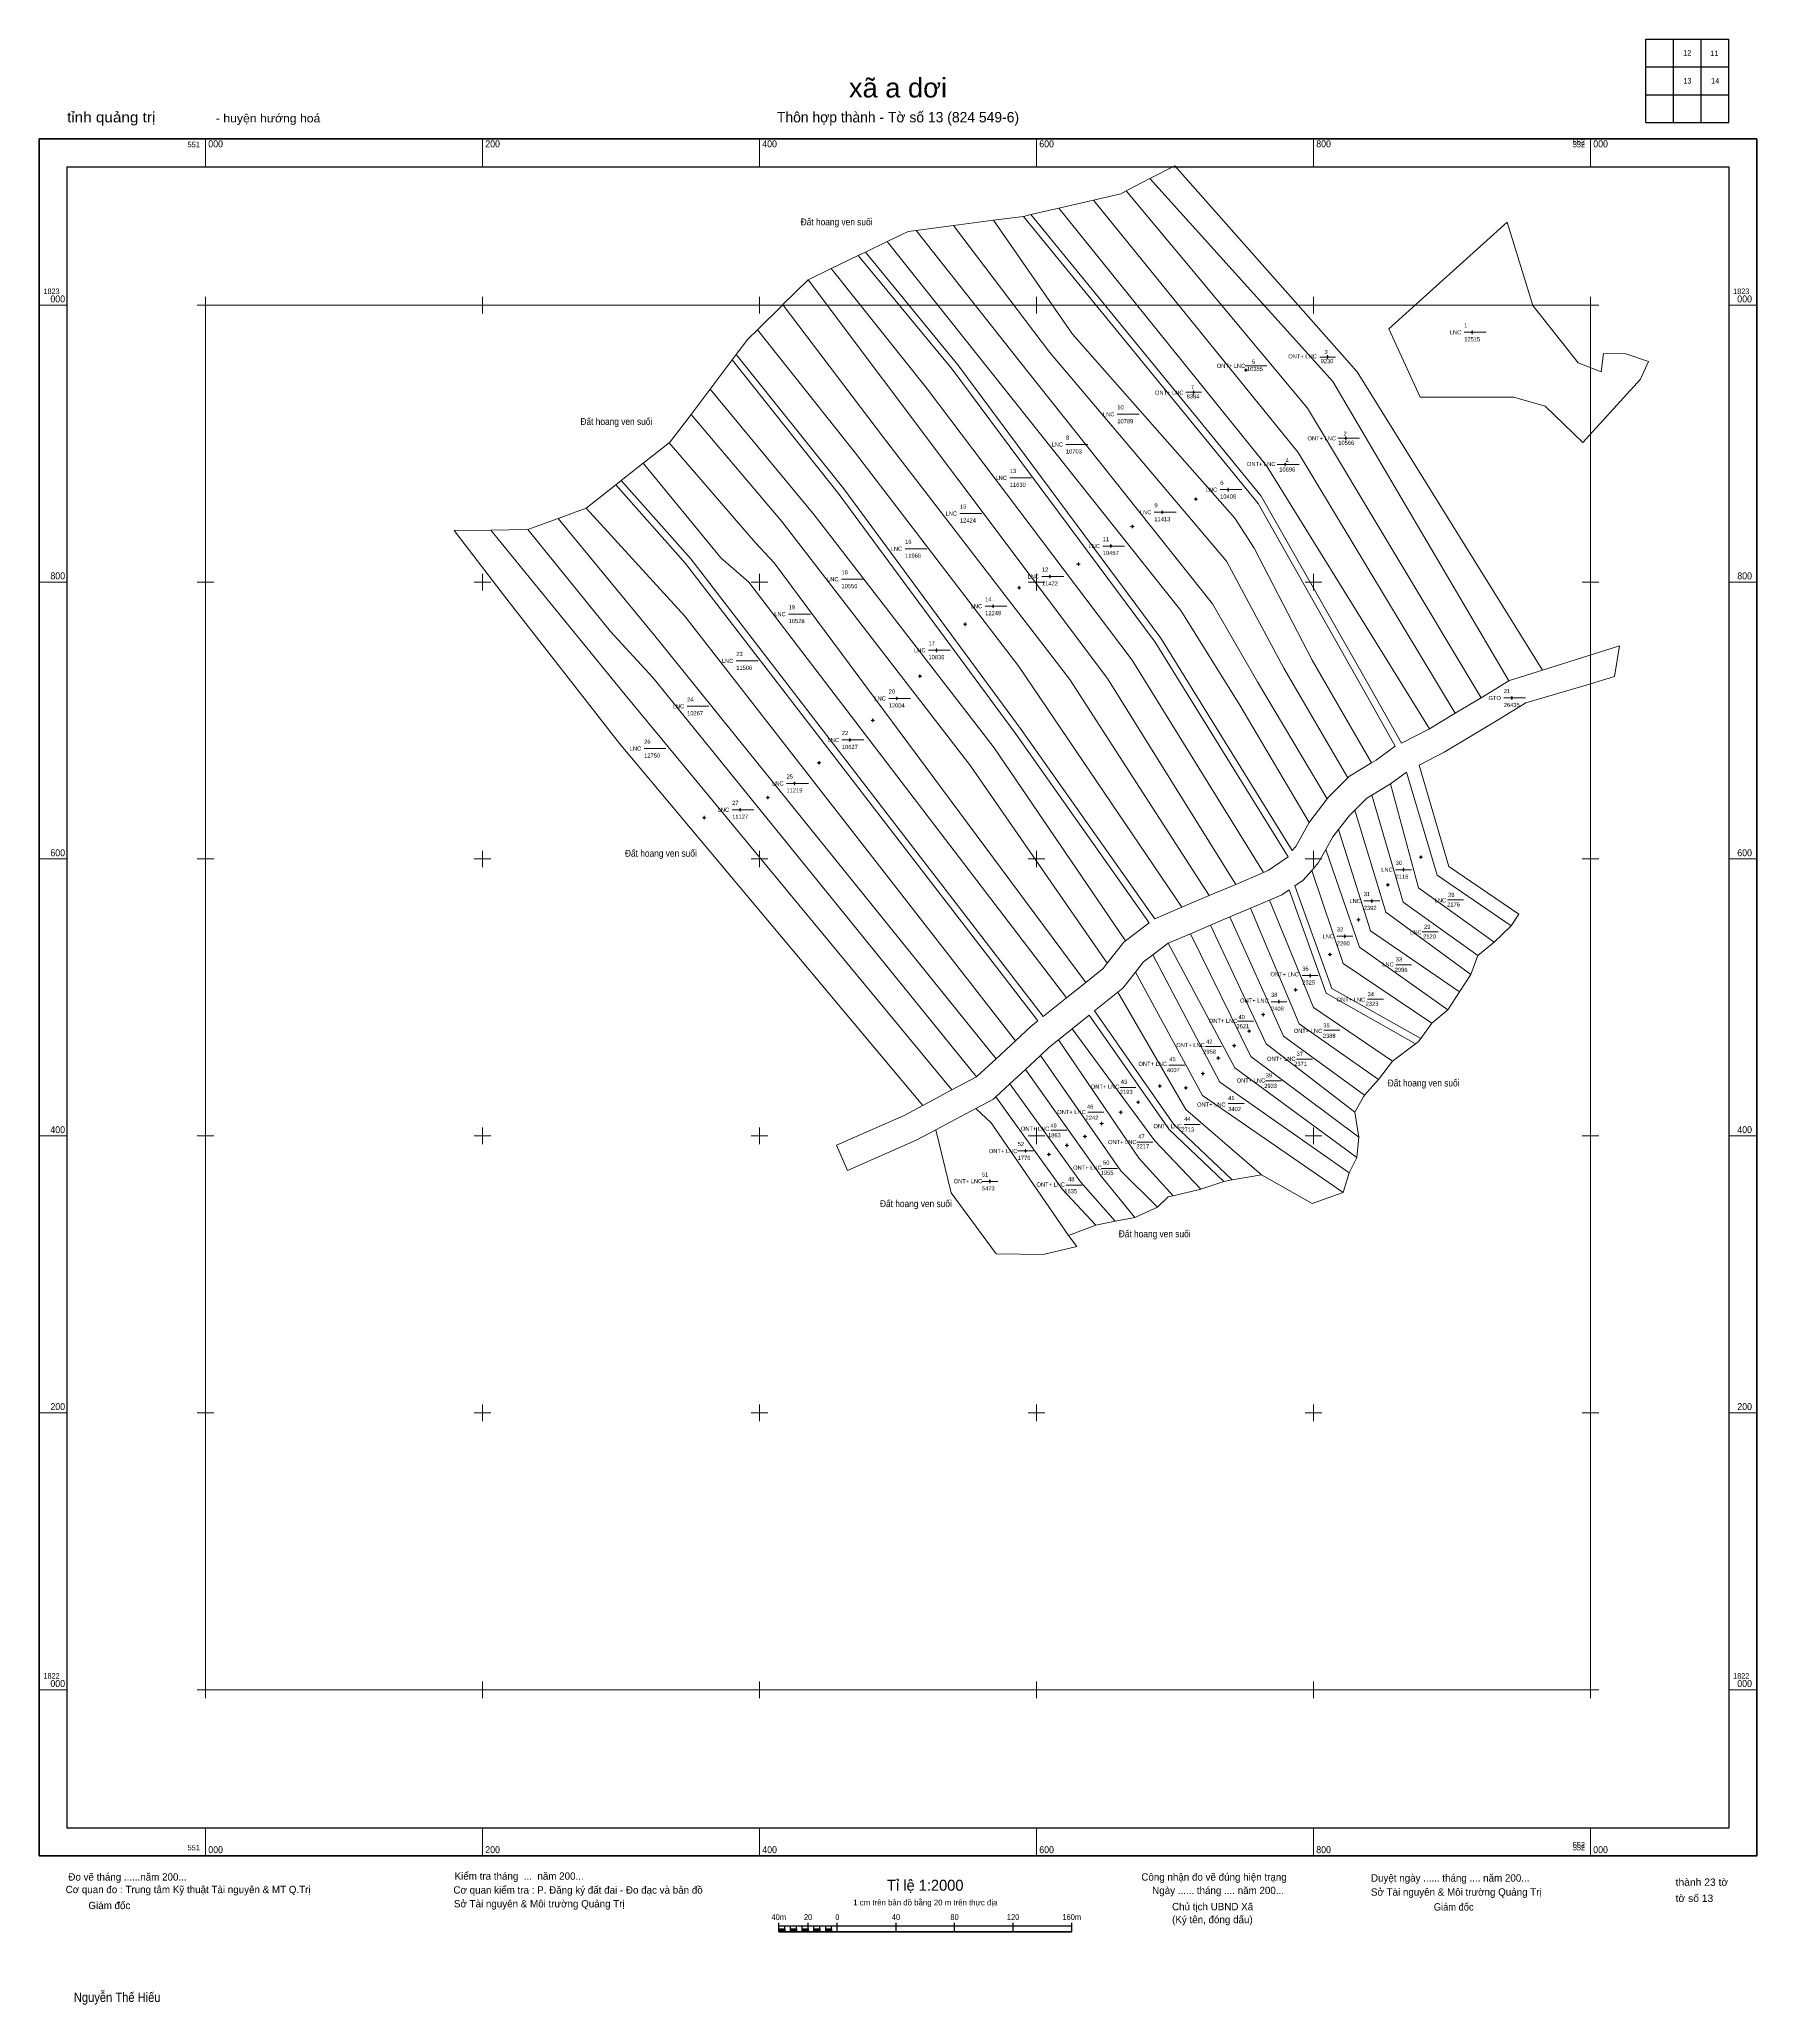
# Model space of a CAD drawing. Header units: metres. Extents: x 550880 to 552120, y 1821773 to 1823192.
import ezdxf
from ezdxf.enums import TextEntityAlignment as Align

# ---------------------------------------------------------------- set-up
doc = ezdxf.new("R2010")
doc.units = ezdxf.units.M
doc.header["$LTSCALE"] = 1.2
doc.layers.add('1', color=7, linetype='Continuous')
for name, color, linetype, lineweight in [('10', 7, 'Continuous', 13), ('23', 7, 'Continuous', 13), ('50', 7, 'Continuous', 13), ('51', 7, 'Continuous', 13), ('63', 7, 'Continuous', 13)]:
    doc.layers.add(name, color=color, linetype=linetype, lineweight=lineweight)

msp = doc.modelspace()

# ---------------------------------------------------------------- hatches: boundary and pattern name
at = {"layer": '51'}
for points in [[(551914.73, 1822980.39, 1), (551914.43, 1822980.39, 1)], [(551751.37, 1822953.12, 1), (551751.07, 1822953.12, 1)], [(551810.38, 1822962.53, 1), (551810.08, 1822962.53, 1)], [(551713.61, 1822937.06, 1), (551713.31, 1822937.06, 1)], [(551823.44, 1822903.87, 1), (551823.14, 1822903.87, 1)], [(551779.79, 1822884.96, 1), (551779.49, 1822884.96, 1)], [(551738.51, 1822866.78, 1), (551738.21, 1822866.78, 1)], [(551715.21, 1822859.91, 1), (551714.91, 1822859.91, 1)], [(551669.36, 1822840.14, 1), (551669.06, 1822840.14, 1)], [(551690.98, 1822850.43, 1), (551690.68, 1822850.43, 1)], [(551653.8, 1822826.04, 1), (551653.5, 1822826.04, 1)], [(551630.36, 1822812.96, 1), (551630.06, 1822812.96, 1)], [(551587.69, 1822795.96, 1), (551587.39, 1822795.96, 1)], [(551609.84, 1822804.04, 1), (551609.54, 1822804.04, 1)], [(551568.82, 1822782.57, 1), (551568.52, 1822782.57, 1)], [(551548.6, 1822769.52, 1), (551548.3, 1822769.52, 1)], [(551527.87, 1822750.74, 1), (551527.57, 1822750.74, 1)], [(551516.02, 1822732.04, 1), (551515.72, 1822732.04, 1)], [(551499.2, 1822715.94, 1), (551498.9, 1822715.94, 1)], [(551943.33, 1822716.28, 1), (551943.03, 1822716.28, 1)], [(551481.99, 1822700.11, 1), (551481.69, 1822700.11, 1)], [(551465.37, 1822685.98, 1), (551465.07, 1822685.98, 1)], [(551443.13, 1822669.46, 1), (551442.83, 1822669.46, 1)], [(551425.42, 1822654.57, 1), (551425.12, 1822654.57, 1)], [(551406.11, 1822644.37, 1), (551405.81, 1822644.37, 1)], [(551360.19, 1822629.81, 1), (551359.89, 1822629.81, 1)], [(551386.15, 1822635.55, 1), (551385.85, 1822635.55, 1)], [(551877.71, 1822601.36, 1), (551877.41, 1822601.36, 1)], [(551853.81, 1822581.37, 1), (551853.51, 1822581.37, 1)], [(551865.23, 1822592.26, 1), (551864.93, 1822592.26, 1)], [(551842.22, 1822569.68, 1), (551841.92, 1822569.68, 1)], [(551832.65, 1822556.18, 1), (551832.35, 1822556.18, 1)], [(551822.8, 1822544.15, 1), (551822.5, 1822544.15, 1)], [(551812.03, 1822531.03, 1), (551811.73, 1822531.03, 1)], [(551797.78, 1822515.78, 1), (551797.48, 1822515.78, 1)], [(551775.23, 1822496.92, 1), (551774.93, 1822496.92, 1)], [(551787.24, 1822505.45, 1), (551786.94, 1822505.45, 1)], [(551763.85, 1822487.61, 1), (551763.55, 1822487.61, 1)], [(551753.75, 1822475.69, 1), (551753.45, 1822475.69, 1)], [(551731.43, 1822456.24, 1), (551731.13, 1822456.24, 1)], [(551742.87, 1822465.19, 1), (551742.57, 1822465.19, 1)], [(551720.29, 1822445, 1), (551719.99, 1822445, 1)], [(551689.14, 1822436.02, 1), (551688.84, 1822436.02, 1)], [(551707.99, 1822434.7, 1), (551707.69, 1822434.7, 1)], [(551660.93, 1822417.05, 1), (551660.63, 1822417.05, 1)], [(551673.5, 1822424.34, 1), (551673.2, 1822424.34, 1)], [(551635.15, 1822399.58, 1), (551634.85, 1822399.58, 1)], [(551647.16, 1822408.91, 1), (551646.86, 1822408.91, 1)], [(551592.3, 1822389.17, 1), (551592, 1822389.17, 1)], [(551609.17, 1822386.64, 1), (551608.87, 1822386.64, 1)], [(551622.07, 1822393.16, 1), (551621.77, 1822393.16, 1)], [(551566.47, 1822367.17, 1), (551566.17, 1822367.17, 1)]]:
    msp.add_hatch(color=256, dxfattribs=at).paths.add_polyline_path(points)
at = {"layer": '63'}
for points in [[(551413.91, 1821825.27), (551413.91, 1821827.41), (551418.19, 1821827.41), (551418.19, 1821825.27)], [(551422.41, 1821825.27), (551422.41, 1821827.41), (551426.61, 1821827.41), (551426.61, 1821825.27)], [(551430.83, 1821825.27), (551430.83, 1821827.41), (551435.11, 1821827.41), (551435.11, 1821825.27)], [(551439.31, 1821825.27), (551439.31, 1821827.41), (551443.55, 1821827.41), (551443.55, 1821825.27)], [(551447.81, 1821825.27), (551447.81, 1821827.41), (551452.03, 1821827.41), (551452.03, 1821825.27)]]:
    msp.add_hatch(color=256, dxfattribs=at).paths.add_polyline_path(points)

# ---------------------------------------------------------------- linework, layer by layer
at = {"layer": '10'}
for p, q in [((551664.84, 1823082.46), (551681.93, 1823091.39)), ((551569.07, 1823061.3), (551590.57, 1823064.13)), ((551590.57, 1823064.13), (551596, 1823065.39)), ((551596, 1823065.39), (551616.07, 1823070.02)), ((551616.07, 1823070.02), (551641.08, 1823075.8)), ((551513.2, 1823054), (551540.13, 1823057.52)), ((551540.13, 1823057.52), (551569.07, 1823061.3)), ((551451.74, 1823026.38), (551471.16, 1823035.77)), ((551471.16, 1823035.77), (551476.51, 1823038.36)), ((551476.51, 1823038.36), (551492.29, 1823045.99)), ((551435.22, 1823018.39), (551451.74, 1823026.38)), ((551435.22, 1823018.39), (551416.92, 1823000.36)), ((551416.55, 1823000), (551398.45, 1822982.17)), ((551416.55, 1823000), (551417.19, 1823000)), ((551417.19, 1823000), (551416.92, 1823000.36)), ((552036.17, 1822946.54), (552041.77, 1822959.27)), ((551364.42, 1822939.43), (551350.57, 1822921.09)), ((551316.02, 1822885.84), (551300.16, 1822873.33)), ((551296.22, 1822870.23), (551274.9, 1822853.42)), ((551274.9, 1822853.42), (551254.62, 1822845.97)), ((551232.62, 1822837.88), (551206.03, 1822837.61)), ((551965.29, 1822736.48), (552020.91, 1822753.96)), ((552020.91, 1822753.96), (552017.23, 1822731.87)), ((551921.06, 1822716.35), (551940.97, 1822728.58)), ((551902.41, 1822705.35), (551921.06, 1822716.35)), ((551883.8, 1822694.12), (551902.41, 1822705.35)), ((551863.43, 1822683.61), (551883.8, 1822694.12)), ((551724.72, 1822573.53), (551743.98, 1822581.7)), ((551743.98, 1822581.7), (551763.92, 1822590.15)), ((551704.94, 1822565.14), (551724.72, 1822573.53)), ((551664.25, 1822540.93), (551681.4, 1822553.96)), ((551685.46, 1822556.88), (551704.94, 1822565.14)), ((551930.44, 1822540.02), (551918.7, 1822530.23)), ((551942.69, 1822551.81), (551930.44, 1822540.02)), ((551918.7, 1822530.23), (551913.49, 1822516.65)), ((551913.49, 1822516.65), (551905.44, 1822504.11)), ((551641.92, 1822490.24), (551658.76, 1822503.78)), ((551905.44, 1822504.11), (551896.88, 1822491.13)), ((551638.01, 1822487.1), (551625.77, 1822477.26)), ((551641.92, 1822490.24), (551699.24, 1822408.35)), ((551896.88, 1822491.13), (551885.46, 1822481.33)), ((551625.77, 1822477.26), (551615.87, 1822469.3)), ((551885.46, 1822481.33), (551877.4, 1822470.26)), ((551602.79, 1822458.03), (551591.94, 1822447.97)), ((551857, 1822453.9), (551847, 1822440.63)), ((551873.75, 1822466.57), (551857, 1822453.9)), ((551591.94, 1822447.97), (551580.8, 1822437.66)), ((551847, 1822440.63), (551836.94, 1822429.35)), ((551580.8, 1822437.66), (551570.66, 1822428.25)), ((551556.27, 1822419.89), (551527.28, 1822404.4)), ((551829.86, 1822417.09), (551832.72, 1822399.17)), ((551699.24, 1822408.35), (551741.28, 1822368.26)), ((551832.72, 1822399.17), (551831.2, 1822384.35)), ((551831.2, 1822384.35), (551825.74, 1822373.27)), ((551762.5, 1822371.98), (551741.28, 1822368.26)), ((551825.74, 1822373.27), (551821.37, 1822359.22)), ((551718.6, 1822361.58), (551698.69, 1822356.85)), ((551735.15, 1822367.18), (551718.6, 1822361.58)), ((551741.28, 1822368.26), (551735.15, 1822367.18)), ((551670.91, 1822341.13), (551656.72, 1822338.36)), ((551687.33, 1822348.53), (551670.91, 1822341.13)), ((551642.78, 1822335.63), (551623.13, 1822328.12)), ((551656.72, 1822338.36), (551642.78, 1822335.63))]:
    msp.add_line(p, q, dxfattribs=at)
for points in [[(551681.93, 1823091.39), (551699.77, 1823100.71), (551831.64, 1822951.89), (551965.29, 1822736.48)], [(551641.08, 1823075.8), (551660.81, 1823080.36), (551664.84, 1823082.46)], [(551921.06, 1822716.35), (551795.64, 1822925.61), (551664.84, 1823082.46)], [(551940.97, 1822728.58), (551813.87, 1822944.79), (551681.93, 1823091.39)], [(551590.57, 1823064.13), (551759.98, 1822856.85), (551836.86, 1822721.05), (551858.95, 1822681.38)], [(551596, 1823065.39), (551762.22, 1822862.01), (551841.23, 1822723.48), (551863.43, 1822683.61)], [(551883.8, 1822694.12), (551766.21, 1822883.65), (551616.07, 1823070.02)], [(551902.41, 1822705.35), (551788.99, 1822893.51), (551641.08, 1823075.8)], [(551492.29, 1823045.99), (551507.25, 1823053.22), (551513.2, 1823054)], [(551809.93, 1822643.35), (551759.68, 1822727.99), (551727.04, 1822784.23), (551593.04, 1822952.9), (551513.2, 1823054)], [(551824.79, 1822658.52), (551778.67, 1822737.84), (551737.16, 1822815.04), (551609.48, 1822965.97), (551540.13, 1823057.52)], [(551841.93, 1822669.44), (551798.99, 1822743.69), (551757.08, 1822824.39), (551743.09, 1822846.12), (551625.93, 1822979.03), (551569.07, 1823061.3)], [(552036.17, 1822946.54), (551994.56, 1822900.79), (551967.17, 1822926.99), (551944.58, 1822933.54), (551877.02, 1822933.44), (551854.38, 1822982.9), (551939.91, 1823060), (551958.36, 1822999.72), (551991.06, 1822958.35), (552007.65, 1822951.83), (552009.31, 1822965.17), (552025.56, 1822964.74), (552041.77, 1822959.27)], [(551471.16, 1823035.77), (551539.18, 1822953.8), (551685.65, 1822756.61), (551781.61, 1822601.48)], [(551476.51, 1823038.36), (551543.19, 1822956.78), (551689.8, 1822759.4), (551784.63, 1822606.09)], [(551796.86, 1822626.29), (551746.78, 1822711.06), (551704.1, 1822779.36), (551492.29, 1823045.99)], [(551763.92, 1822590.15), (551669.07, 1822743.49), (551521.16, 1822939.49), (551451.74, 1823026.38)], [(551435.22, 1823018.39), (551651.32, 1822730.31), (551743.98, 1822581.7)], [(551724.72, 1822573.53), (551624.05, 1822729.72), (551489.51, 1822904.36), (551417.19, 1823000)], [(551398.45, 1822982.17), (551391.62, 1822975.44), (551383.18, 1822964.26)], [(551704.94, 1822565.14), (551587.29, 1822739.12), (551469.33, 1822893.14), (551398.45, 1822982.17)], [(551681.4, 1822553.96), (551584.87, 1822690.59), (551456.85, 1822864.29), (551380.38, 1822960.55), (551364.42, 1822939.43)], [(551685.46, 1822556.88), (551588.97, 1822693.45), (551460.87, 1822867.26), (551383.18, 1822964.26), (551380.38, 1822960.55)], [(551664.25, 1822540.93), (551569.43, 1822680.17), (551439.35, 1822848.54), (551364.42, 1822939.43)], [(551350.57, 1822921.09), (551335.61, 1822901.28), (551334.71, 1822900.57)], [(551651.05, 1822524.65), (551552.39, 1822667.25), (551416.09, 1822843.85), (551350.57, 1822921.09)], [(551635.56, 1822510.8), (551410.56, 1822813.94), (551397.2, 1822828.38), (551334.71, 1822900.57), (551316.02, 1822885.84)], [(551621.72, 1822499.66), (551392.38, 1822799.99), (551372.15, 1822817.58), (551316.02, 1822885.84)], [(551604.89, 1822486.13), (551350.35, 1822816.73), (551300.16, 1822873.33), (551296.22, 1822870.23)], [(551600.99, 1822483), (551346.52, 1822813.51), (551296.22, 1822870.23)], [(551584.87, 1822468.69), (551346.11, 1822775.32), (551274.9, 1822853.42)], [(551538.79, 1822433.22), (551303.04, 1822718.5), (551206.03, 1822837.61), (551179.62, 1822837.34)], [(551517.82, 1822422.02), (551298.91, 1822683.36), (551215.82, 1822789.73), (551179.62, 1822837.34)], [(551570.89, 1822455.73), (551324.42, 1822761.16), (551254.62, 1822845.97), (551232.62, 1822837.88)], [(551556.69, 1822442.78), (551322.96, 1822731.11), (551292.37, 1822764.42), (551232.62, 1822837.88)], [(552017.23, 1822731.87), (551996.77, 1822725.51), (551953.41, 1822712.75), (551932.15, 1822699.67), (551915.24, 1822689.75), (551894.4, 1822677.08), (551876.21, 1822667.7)], [(551940.97, 1822728.58), (551941.55, 1822728.93), (551965.29, 1822736.48)], [(551841.93, 1822669.44), (551845.3, 1822671.49), (551858.95, 1822681.38)], [(551824.79, 1822658.52), (551826.05, 1822659.78), (551841.93, 1822669.44)], [(551876.21, 1822667.7), (551897.78, 1822594.5), (551948.32, 1822560.07), (551942.69, 1822551.81)], [(551809.93, 1822643.35), (551810.93, 1822644.64), (551824.79, 1822658.52)], [(551829.83, 1822635.25), (551838.55, 1822643.98), (551842.03, 1822646.1), (551855.49, 1822654.29), (551867.26, 1822662.7)], [(551855.49, 1822654.29), (551875.78, 1822579.18), (551930.44, 1822540.02)], [(551867.26, 1822662.7), (551889.2, 1822588.25), (551942.69, 1822551.81)], [(551796.86, 1822626.29), (551797.34, 1822627.15), (551809.93, 1822643.35)], [(551842.03, 1822646.1), (551864.81, 1822568.89), (551918.7, 1822530.23)], [(551784.63, 1822606.09), (551787.26, 1822609.12), (551796.86, 1822626.29)], [(551818.08, 1822621.23), (551825.97, 1822631.38), (551829.83, 1822635.25)], [(551829.83, 1822635.25), (551852.21, 1822561.59), (551913.49, 1822516.65)], [(551808.97, 1822606.97), (551814.04, 1822616.03), (551818.08, 1822621.23)], [(551818.08, 1822621.23), (551841.22, 1822548.1), (551905.44, 1822504.11)], [(551763.92, 1822590.15), (551767.36, 1822591.61), (551781.61, 1822601.48)], [(551798.72, 1822591.81), (551803.71, 1822597.56), (551808.97, 1822606.97)], [(551808.97, 1822606.97), (551833.16, 1822536.24), (551896.88, 1822491.13)], [(551786.6, 1822580.61), (551792.59, 1822584.76), (551798.72, 1822591.81)], [(551798.72, 1822591.81), (551821.51, 1822524.5), (551885.46, 1822481.33)], [(551671.46, 1822518.3), (551677.19, 1822525.64), (551683.96, 1822530.79), (551695.03, 1822539.21), (551711.1, 1822546.03), (551725.69, 1822552.21), (551739.64, 1822558.13), (551754.63, 1822564.49), (551768.29, 1822570.28)], [(551768.29, 1822570.28), (551777.08, 1822574.01), (551782.35, 1822577.66)], [(551768.29, 1822570.28), (551800.07, 1822492.73), (551857, 1822453.9)], [(551782.35, 1822577.66), (551809.21, 1822503.13), (551873.75, 1822466.57)], [(551786.6, 1822580.61), (551813.29, 1822506.57), (551877.4, 1822470.26)], [(551739.64, 1822558.13), (551778.46, 1822472.11), (551836.94, 1822429.35)], [(551754.63, 1822564.49), (551789.61, 1822480.89), (551847, 1822440.63)], [(551651.05, 1822524.65), (551663.02, 1822539.99), (551664.25, 1822540.93)], [(551695.03, 1822539.21), (551743.13, 1822449.26), (551831.2, 1822384.35)], [(551711.1, 1822546.03), (551754.64, 1822457.47), (551832.72, 1822399.17)], [(551725.69, 1822552.21), (551765.88, 1822466.39), (551829.86, 1822417.09)], [(551683.96, 1822530.79), (551732.34, 1822438.79), (551825.74, 1822373.27)], [(551651.05, 1822524.65), (551648.11, 1822520.89), (551635.56, 1822510.8), (551621.72, 1822499.66), (551604.89, 1822486.13)], [(551658.76, 1822503.78), (551662.43, 1822506.73), (551671.46, 1822518.3)], [(551671.46, 1822518.3), (551719.79, 1822429.22), (551821.37, 1822359.22)], [(551658.76, 1822503.78), (551707.89, 1822419.19), (551762.5, 1822371.98)], [(551600.99, 1822483), (551595.93, 1822478.94), (551584.87, 1822468.69), (551570.89, 1822455.73)], [(551638.01, 1822487.1), (551695.71, 1822404.68), (551735.15, 1822367.18)], [(551615.87, 1822469.3), (551608.97, 1822463.76), (551602.79, 1822458.03)], [(551615.87, 1822469.3), (551674.19, 1822383.67), (551698.69, 1822356.85)], [(551625.77, 1822477.26), (551685.34, 1822396.4), (551718.6, 1822361.58)], [(551877.4, 1822470.26), (551875.92, 1822468.22), (551873.75, 1822466.57)], [(551570.89, 1822455.73), (551557.23, 1822443.07), (551556.69, 1822442.78), (551538.79, 1822433.22), (551517.82, 1822422.02)], [(551602.79, 1822458.03), (551660.86, 1822374.76), (551687.33, 1822348.53)], [(551591.94, 1822447.97), (551646.81, 1822371.03), (551670.91, 1822341.13)], [(551570.66, 1822428.25), (551568.93, 1822426.65), (551556.27, 1822419.89)], [(551570.66, 1822428.25), (551618.68, 1822361.35), (551642.78, 1822335.63)], [(551580.8, 1822437.66), (551631.85, 1822366.73), (551656.72, 1822338.36)], [(551836.94, 1822429.35), (551836.05, 1822428.35), (551829.86, 1822417.09)], [(551527.28, 1822404.4), (551513.12, 1822396.84), (551463.56, 1822374.98), (551455.49, 1822393.28), (551504.39, 1822414.85), (551517.82, 1822422.02)], [(551556.27, 1822419.89), (551567.24, 1822409.36), (551623.13, 1822328.12)], [(551527.28, 1822404.4), (551538.38, 1822359), (551570.96, 1822314.74), (551604.89, 1822314.46), (551629.16, 1822320.14), (551623.13, 1822328.12)], [(551762.5, 1822371.98), (551798.96, 1822351.1), (551821.37, 1822359.22)], [(551698.69, 1822356.85), (551695.02, 1822355.98), (551687.33, 1822348.53)]]:
    msp.add_lwpolyline(points, dxfattribs=at)
at = {"layer": '23'}
for p, q in [((551000, 1822000), (551000, 1823000)), ((551000, 1823000), (552000, 1823000)), ((552000, 1822000), (552000, 1823000)), ((551000, 1822000), (552000, 1822000))]:
    msp.add_line(p, q, dxfattribs=at)
at = {"layer": '50'}
for p, q in [((551908.83, 1822980.39), (551924.58, 1822980.39)), ((551750.62, 1822956.21), (551766.37, 1822956.21)), ((551804.48, 1822962.53), (551815.98, 1822962.53)), ((551707.71, 1822937.06), (551719.21, 1822937.06)), ((551658.36, 1822921.2), (551674.11, 1822921.2)), ((551621.26, 1822899.36), (551637.01, 1822899.36)), ((551817.54, 1822903.87), (551833.29, 1822903.87)), ((551773.89, 1822884.96), (551789.64, 1822884.96)), ((551580.72, 1822875.27), (551596.47, 1822875.27)), ((551732.61, 1822866.78), (551748.36, 1822866.78)), ((551544.74, 1822849.52), (551560.49, 1822849.52)), ((551685.08, 1822850.43), (551700.83, 1822850.43)), ((551505.13, 1822824.1), (551520.88, 1822824.1)), ((551647.9, 1822826.04), (551663.65, 1822826.04)), ((551459.18, 1822802.08), (551474.93, 1822802.08)), ((551603.94, 1822804.04), (551619.69, 1822804.04)), ((551562.92, 1822782.57), (551578.67, 1822782.57)), ((551421.03, 1822776.84), (551436.78, 1822776.84)), ((551383.2, 1822743.1), (551398.95, 1822743.1)), ((551521.97, 1822750.74), (551537.72, 1822750.74)), ((551347.72, 1822710.29), (551363.47, 1822710.29)), ((551493.3, 1822715.94), (551509.05, 1822715.94)), ((551937.43, 1822716.28), (551953.18, 1822716.28)), ((551459.47, 1822685.98), (551475.22, 1822685.98)), ((551316.72, 1822679.76), (551332.47, 1822679.76)), ((551419.52, 1822654.57), (551435.27, 1822654.57)), ((551380.25, 1822635.55), (551396, 1822635.55)), ((551859.33, 1822592.26), (551870.83, 1822592.26)), ((551836.32, 1822569.68), (551847.82, 1822569.68)), ((551896.86, 1822570.47), (551908.36, 1822570.47)), ((551816.9, 1822544.15), (551828.4, 1822544.15)), ((551878.45, 1822547.38), (551889.95, 1822547.38)), ((551791.88, 1822515.78), (551803.38, 1822515.78)), ((551859.35, 1822523.57), (551870.85, 1822523.57)), ((551769.33, 1822496.92), (551780.83, 1822496.92)), ((551839.07, 1822498.76), (551850.57, 1822498.76)), ((551745.1, 1822482.9), (551756.6, 1822482.9)), ((551807.41, 1822476.27), (551818.91, 1822476.27)), ((551722.1, 1822464.48), (551733.6, 1822464.48)), ((551787.8, 1822455.34), (551799.3, 1822455.34)), ((551695.57, 1822451.18), (551707.07, 1822451.18)), ((551765.44, 1822439.78), (551776.94, 1822439.78)), ((551660.22, 1822435.09), (551671.72, 1822435.09)), ((551637.14, 1822417.15), (551648.64, 1822417.15)), ((551738.41, 1822423.37), (551749.91, 1822423.37)), ((551610.33, 1822404.14), (551621.83, 1822404.14)), ((551706.67, 1822408.25), (551718.17, 1822408.25)), ((551586.4, 1822389.17), (551597.9, 1822389.17)), ((551672.49, 1822395.53), (551683.99, 1822395.53)), ((551647.04, 1822376.38), (551658.54, 1822376.38)), ((551560.57, 1822367.17), (551572.07, 1822367.17)), ((551621.45, 1822364.41), (551632.95, 1822364.41))]:
    msp.add_line(p, q, dxfattribs=at)
at = {"layer": '51'}
for p, q in [((551913.95, 1822980.39), (551913.33, 1822980.39)), ((551914.58, 1822981.64), (551914.58, 1822981.02)), ((551914.58, 1822979.76), (551914.58, 1822979.14)), ((551915.83, 1822980.39), (551915.2, 1822980.39)), ((551750.59, 1822953.12), (551749.97, 1822953.12)), ((551751.22, 1822954.37), (551751.22, 1822953.74)), ((551751.22, 1822952.5), (551751.22, 1822951.87)), ((551752.47, 1822953.12), (551751.85, 1822953.12)), ((551809.61, 1822962.53), (551808.98, 1822962.53)), ((551810.23, 1822963.78), (551810.23, 1822963.15)), ((551810.23, 1822961.91), (551810.23, 1822961.28)), ((551811.48, 1822962.53), (551810.85, 1822962.53)), ((551712.84, 1822937.06), (551712.21, 1822937.06)), ((551713.46, 1822938.31), (551713.46, 1822937.69)), ((551713.46, 1822936.43), (551713.46, 1822935.81)), ((551714.71, 1822937.06), (551714.08, 1822937.06)), ((551822.66, 1822903.87), (551822.04, 1822903.87)), ((551823.29, 1822905.12), (551823.29, 1822904.5)), ((551823.29, 1822903.24), (551823.29, 1822902.62)), ((551824.54, 1822903.87), (551823.92, 1822903.87)), ((551779.02, 1822884.96), (551778.39, 1822884.96)), ((551779.64, 1822886.21), (551779.64, 1822885.58)), ((551779.64, 1822884.34), (551779.64, 1822883.71)), ((551780.89, 1822884.96), (551780.26, 1822884.96)), ((551737.74, 1822866.78), (551737.11, 1822866.78)), ((551738.36, 1822868.03), (551738.36, 1822867.4)), ((551738.36, 1822866.16), (551738.36, 1822865.53)), ((551739.61, 1822866.78), (551738.98, 1822866.78)), ((551690.83, 1822851.68), (551690.83, 1822851.06)), ((551714.44, 1822859.91), (551713.81, 1822859.91)), ((551715.06, 1822861.16), (551715.06, 1822860.54)), ((551715.06, 1822859.28), (551715.06, 1822858.66)), ((551716.31, 1822859.91), (551715.69, 1822859.91)), ((551668.58, 1822840.14), (551667.96, 1822840.14)), ((551669.21, 1822841.39), (551669.21, 1822840.76)), ((551669.21, 1822839.52), (551669.21, 1822838.89)), ((551670.46, 1822840.14), (551669.84, 1822840.14)), ((551690.2, 1822850.43), (551689.58, 1822850.43)), ((551690.83, 1822849.8), (551690.83, 1822849.18)), ((551692.08, 1822850.43), (551691.45, 1822850.43)), ((551653.02, 1822826.04), (551652.4, 1822826.04)), ((551653.65, 1822827.29), (551653.65, 1822826.66)), ((551653.65, 1822825.42), (551653.65, 1822824.79)), ((551654.9, 1822826.04), (551654.28, 1822826.04)), ((551629.58, 1822812.96), (551628.96, 1822812.96)), ((551630.21, 1822814.21), (551630.21, 1822813.58)), ((551630.21, 1822812.34), (551630.21, 1822811.71)), ((551631.46, 1822812.96), (551630.84, 1822812.96)), ((551586.92, 1822795.96), (551586.29, 1822795.96)), ((551587.54, 1822797.21), (551587.54, 1822796.58)), ((551587.54, 1822795.34), (551587.54, 1822794.71)), ((551588.79, 1822795.96), (551588.16, 1822795.96)), ((551609.06, 1822804.04), (551608.44, 1822804.04)), ((551609.69, 1822805.29), (551609.69, 1822804.66)), ((551609.69, 1822803.42), (551609.69, 1822802.79)), ((551610.94, 1822804.04), (551610.31, 1822804.04)), ((551568.05, 1822782.57), (551567.42, 1822782.57)), ((551568.67, 1822783.82), (551568.67, 1822783.2)), ((551568.67, 1822781.94), (551568.67, 1822781.32)), ((551569.92, 1822782.57), (551569.3, 1822782.57)), ((551547.82, 1822769.52), (551547.2, 1822769.52)), ((551548.45, 1822770.77), (551548.45, 1822770.14)), ((551548.45, 1822768.9), (551548.45, 1822768.27)), ((551549.7, 1822769.52), (551549.07, 1822769.52)), ((551527.72, 1822751.99), (551527.72, 1822751.36)), ((551527.1, 1822750.74), (551526.47, 1822750.74)), ((551527.72, 1822750.12), (551527.72, 1822749.49)), ((551528.97, 1822750.74), (551528.34, 1822750.74)), ((551515.24, 1822732.04), (551514.62, 1822732.04)), ((551515.87, 1822733.29), (551515.87, 1822732.66)), ((551515.87, 1822731.42), (551515.87, 1822730.79)), ((551517.12, 1822732.04), (551516.5, 1822732.04)), ((551498.43, 1822715.94), (551497.8, 1822715.94)), ((551499.05, 1822717.19), (551499.05, 1822716.56)), ((551499.05, 1822715.32), (551499.05, 1822714.69)), ((551500.3, 1822715.94), (551499.68, 1822715.94)), ((551942.56, 1822716.28), (551941.93, 1822716.28)), ((551943.18, 1822717.53), (551943.18, 1822716.9)), ((551943.18, 1822715.66), (551943.18, 1822715.03)), ((551944.43, 1822716.28), (551943.81, 1822716.28)), ((551481.22, 1822700.11), (551480.59, 1822700.11)), ((551481.84, 1822701.36), (551481.84, 1822700.74)), ((551481.84, 1822699.48), (551481.84, 1822698.86)), ((551483.09, 1822700.11), (551482.46, 1822700.11)), ((551464.6, 1822685.98), (551463.97, 1822685.98)), ((551465.22, 1822687.23), (551465.22, 1822686.6)), ((551465.22, 1822685.36), (551465.22, 1822684.73)), ((551466.47, 1822685.98), (551465.84, 1822685.98)), ((551442.36, 1822669.46), (551441.73, 1822669.46)), ((551442.98, 1822670.71), (551442.98, 1822670.08)), ((551442.98, 1822668.84), (551442.98, 1822668.21)), ((551444.23, 1822669.46), (551443.6, 1822669.46)), ((551424.64, 1822654.57), (551424.02, 1822654.57)), ((551425.27, 1822655.82), (551425.27, 1822655.2)), ((551425.27, 1822653.94), (551425.27, 1822653.32)), ((551426.52, 1822654.57), (551425.9, 1822654.57)), ((551405.34, 1822644.37), (551404.71, 1822644.37)), ((551405.96, 1822645.62), (551405.96, 1822645)), ((551405.96, 1822643.74), (551405.96, 1822643.12)), ((551407.21, 1822644.37), (551406.58, 1822644.37)), ((551359.42, 1822629.81), (551358.79, 1822629.81)), ((551360.04, 1822631.06), (551360.04, 1822630.44)), ((551360.04, 1822629.18), (551360.04, 1822628.56)), ((551361.29, 1822629.81), (551360.66, 1822629.81)), ((551385.38, 1822635.55), (551384.75, 1822635.55)), ((551386, 1822636.8), (551386, 1822636.18)), ((551386, 1822634.92), (551386, 1822634.3)), ((551387.25, 1822635.55), (551386.62, 1822635.55)), ((551876.94, 1822601.36), (551876.31, 1822601.36)), ((551877.56, 1822602.61), (551877.56, 1822601.98)), ((551877.56, 1822600.74), (551877.56, 1822600.11)), ((551878.81, 1822601.36), (551878.19, 1822601.36)), ((551853.66, 1822582.62), (551853.66, 1822582)), ((551864.45, 1822592.26), (551863.83, 1822592.26)), ((551865.08, 1822593.51), (551865.08, 1822592.88)), ((551865.08, 1822591.64), (551865.08, 1822591.01)), ((551866.33, 1822592.26), (551865.7, 1822592.26)), ((551841.44, 1822569.68), (551840.82, 1822569.68)), ((551842.07, 1822570.93), (551842.07, 1822570.3)), ((551842.07, 1822569.06), (551842.07, 1822568.43)), ((551843.32, 1822569.68), (551842.69, 1822569.68)), ((551853.04, 1822581.37), (551852.41, 1822581.37)), ((551853.66, 1822580.74), (551853.66, 1822580.12)), ((551854.91, 1822581.37), (551854.28, 1822581.37)), ((551831.88, 1822556.18), (551831.25, 1822556.18)), ((551832.5, 1822557.43), (551832.5, 1822556.8)), ((551832.5, 1822555.56), (551832.5, 1822554.93)), ((551833.75, 1822556.18), (551833.12, 1822556.18)), ((551822.02, 1822544.15), (551821.4, 1822544.15)), ((551822.65, 1822545.4), (551822.65, 1822544.78)), ((551822.65, 1822543.52), (551822.65, 1822542.9)), ((551823.9, 1822544.15), (551823.28, 1822544.15)), ((551811.26, 1822531.03), (551810.63, 1822531.03)), ((551811.88, 1822532.28), (551811.88, 1822531.66)), ((551811.88, 1822530.4), (551811.88, 1822529.78)), ((551813.13, 1822531.03), (551812.5, 1822531.03)), ((551797, 1822515.78), (551796.38, 1822515.78)), ((551797.63, 1822517.03), (551797.63, 1822516.4)), ((551797.63, 1822515.16), (551797.63, 1822514.53)), ((551798.88, 1822515.78), (551798.26, 1822515.78)), ((551774.45, 1822496.92), (551773.83, 1822496.92)), ((551775.08, 1822498.17), (551775.08, 1822497.54)), ((551775.08, 1822496.3), (551775.08, 1822495.67)), ((551776.33, 1822496.92), (551775.7, 1822496.92)), ((551786.46, 1822505.45), (551785.84, 1822505.45)), ((551787.09, 1822506.7), (551787.09, 1822506.08)), ((551787.09, 1822504.82), (551787.09, 1822504.2)), ((551788.34, 1822505.45), (551787.72, 1822505.45)), ((551763.07, 1822487.61), (551762.45, 1822487.61)), ((551763.7, 1822488.86), (551763.7, 1822488.24)), ((551763.7, 1822486.98), (551763.7, 1822486.36)), ((551764.95, 1822487.61), (551764.32, 1822487.61)), ((551752.98, 1822475.69), (551752.35, 1822475.69)), ((551753.6, 1822476.94), (551753.6, 1822476.32)), ((551753.6, 1822475.06), (551753.6, 1822474.44)), ((551754.85, 1822475.69), (551754.22, 1822475.69)), ((551730.66, 1822456.24), (551730.03, 1822456.24)), ((551731.28, 1822457.49), (551731.28, 1822456.86)), ((551731.28, 1822455.62), (551731.28, 1822454.99)), ((551732.53, 1822456.24), (551731.9, 1822456.24)), ((551742.1, 1822465.19), (551741.47, 1822465.19)), ((551742.72, 1822466.44), (551742.72, 1822465.82)), ((551742.72, 1822464.56), (551742.72, 1822463.94)), ((551743.97, 1822465.19), (551743.34, 1822465.19)), ((551719.52, 1822445), (551718.89, 1822445)), ((551720.14, 1822446.25), (551720.14, 1822445.62)), ((551720.14, 1822444.38), (551720.14, 1822443.75)), ((551721.39, 1822445), (551720.76, 1822445)), ((551673.35, 1822425.59), (551673.35, 1822424.96)), ((551688.36, 1822436.02), (551687.74, 1822436.02)), ((551688.99, 1822437.27), (551688.99, 1822436.64)), ((551688.99, 1822435.4), (551688.99, 1822434.77)), ((551690.24, 1822436.02), (551689.62, 1822436.02)), ((551707.22, 1822434.7), (551706.59, 1822434.7)), ((551707.84, 1822435.95), (551707.84, 1822435.32)), ((551707.84, 1822434.08), (551707.84, 1822433.45)), ((551709.09, 1822434.7), (551708.46, 1822434.7)), ((551660.16, 1822417.05), (551659.53, 1822417.05)), ((551660.78, 1822418.3), (551660.78, 1822417.68)), ((551660.78, 1822416.42), (551660.78, 1822415.8)), ((551662.03, 1822417.05), (551661.4, 1822417.05)), ((551672.72, 1822424.34), (551672.1, 1822424.34)), ((551673.35, 1822423.72), (551673.35, 1822423.09)), ((551674.6, 1822424.34), (551673.98, 1822424.34)), ((551634.38, 1822399.58), (551633.75, 1822399.58)), ((551635, 1822400.83), (551635, 1822400.2)), ((551635, 1822398.96), (551635, 1822398.33)), ((551636.25, 1822399.58), (551635.62, 1822399.58)), ((551646.38, 1822408.91), (551645.76, 1822408.91)), ((551647.01, 1822410.16), (551647.01, 1822409.54)), ((551647.01, 1822408.28), (551647.01, 1822407.66)), ((551648.26, 1822408.91), (551647.64, 1822408.91)), ((551591.53, 1822389.17), (551590.9, 1822389.17)), ((551592.15, 1822390.42), (551592.15, 1822389.79)), ((551592.15, 1822388.55), (551592.15, 1822387.92)), ((551593.4, 1822389.17), (551592.77, 1822389.17)), ((551608.4, 1822386.64), (551607.77, 1822386.64)), ((551609.02, 1822387.89), (551609.02, 1822387.26)), ((551609.02, 1822386.02), (551609.02, 1822385.39)), ((551610.27, 1822386.64), (551609.64, 1822386.64)), ((551621.3, 1822393.16), (551620.67, 1822393.16)), ((551621.92, 1822394.41), (551621.92, 1822393.78)), ((551621.92, 1822392.54), (551621.92, 1822391.91)), ((551623.17, 1822393.16), (551622.55, 1822393.16)), ((551565.69, 1822367.17), (551565.07, 1822367.17)), ((551566.32, 1822368.42), (551566.32, 1822367.8)), ((551566.32, 1822366.54), (551566.32, 1822365.92)), ((551567.57, 1822367.17), (551566.94, 1822367.17))]:
    msp.add_line(p, q, dxfattribs=at)
for points in [[(551914.58, 1822981.02), (551913.95, 1822980.39), (551914.58, 1822979.76), (551915.2, 1822980.39)], [(551751.22, 1822953.74), (551750.59, 1822953.12), (551751.22, 1822952.5), (551751.85, 1822953.12)], [(551810.23, 1822963.15), (551809.61, 1822962.53), (551810.23, 1822961.91), (551810.85, 1822962.53)], [(551713.46, 1822937.69), (551712.84, 1822937.06), (551713.46, 1822936.43), (551714.08, 1822937.06)], [(551823.29, 1822904.5), (551822.66, 1822903.87), (551823.29, 1822903.24), (551823.92, 1822903.87)], [(551779.64, 1822885.58), (551779.02, 1822884.96), (551779.64, 1822884.34), (551780.26, 1822884.96)], [(551738.36, 1822867.4), (551737.74, 1822866.78), (551738.36, 1822866.16), (551738.98, 1822866.78)], [(551715.06, 1822860.54), (551714.44, 1822859.91), (551715.06, 1822859.28), (551715.69, 1822859.91)], [(551669.21, 1822840.76), (551668.58, 1822840.14), (551669.21, 1822839.52), (551669.84, 1822840.14)], [(551690.83, 1822851.06), (551690.2, 1822850.43), (551690.83, 1822849.8), (551691.45, 1822850.43)], [(551653.65, 1822826.66), (551653.02, 1822826.04), (551653.65, 1822825.42), (551654.28, 1822826.04)], [(551630.21, 1822813.58), (551629.58, 1822812.96), (551630.21, 1822812.34), (551630.84, 1822812.96)], [(551587.54, 1822796.58), (551586.92, 1822795.96), (551587.54, 1822795.34), (551588.16, 1822795.96)], [(551609.69, 1822804.66), (551609.06, 1822804.04), (551609.69, 1822803.42), (551610.31, 1822804.04)], [(551568.67, 1822783.2), (551568.05, 1822782.57), (551568.67, 1822781.94), (551569.3, 1822782.57)], [(551548.45, 1822770.14), (551547.82, 1822769.52), (551548.45, 1822768.9), (551549.07, 1822769.52)], [(551527.72, 1822751.36), (551527.1, 1822750.74), (551527.72, 1822750.12), (551528.34, 1822750.74)], [(551515.87, 1822732.66), (551515.24, 1822732.04), (551515.87, 1822731.42), (551516.5, 1822732.04)], [(551499.05, 1822716.56), (551498.43, 1822715.94), (551499.05, 1822715.32), (551499.68, 1822715.94)], [(551943.18, 1822716.9), (551942.56, 1822716.28), (551943.18, 1822715.66), (551943.81, 1822716.28)], [(551481.84, 1822700.74), (551481.22, 1822700.11), (551481.84, 1822699.48), (551482.46, 1822700.11)], [(551465.22, 1822686.6), (551464.6, 1822685.98), (551465.22, 1822685.36), (551465.84, 1822685.98)], [(551442.98, 1822670.08), (551442.36, 1822669.46), (551442.98, 1822668.84), (551443.6, 1822669.46)], [(551425.27, 1822655.2), (551424.64, 1822654.57), (551425.27, 1822653.94), (551425.9, 1822654.57)], [(551405.96, 1822645), (551405.34, 1822644.37), (551405.96, 1822643.74), (551406.58, 1822644.37)], [(551360.04, 1822630.44), (551359.42, 1822629.81), (551360.04, 1822629.18), (551360.66, 1822629.81)], [(551386, 1822636.18), (551385.38, 1822635.55), (551386, 1822634.92), (551386.62, 1822635.55)], [(551877.56, 1822601.98), (551876.94, 1822601.36), (551877.56, 1822600.74), (551878.19, 1822601.36)], [(551853.66, 1822582), (551853.04, 1822581.37), (551853.66, 1822580.74), (551854.28, 1822581.37)], [(551865.08, 1822592.88), (551864.45, 1822592.26), (551865.08, 1822591.64), (551865.7, 1822592.26)], [(551842.07, 1822570.3), (551841.44, 1822569.68), (551842.07, 1822569.06), (551842.69, 1822569.68)], [(551832.5, 1822556.8), (551831.88, 1822556.18), (551832.5, 1822555.56), (551833.12, 1822556.18)], [(551822.65, 1822544.78), (551822.02, 1822544.15), (551822.65, 1822543.52), (551823.28, 1822544.15)], [(551811.88, 1822531.66), (551811.26, 1822531.03), (551811.88, 1822530.4), (551812.5, 1822531.03)], [(551797.63, 1822516.4), (551797, 1822515.78), (551797.63, 1822515.16), (551798.26, 1822515.78)], [(551775.08, 1822497.54), (551774.45, 1822496.92), (551775.08, 1822496.3), (551775.7, 1822496.92)], [(551787.09, 1822506.08), (551786.46, 1822505.45), (551787.09, 1822504.82), (551787.72, 1822505.45)], [(551763.7, 1822488.24), (551763.07, 1822487.61), (551763.7, 1822486.98), (551764.32, 1822487.61)], [(551753.6, 1822476.32), (551752.98, 1822475.69), (551753.6, 1822475.06), (551754.22, 1822475.69)], [(551731.28, 1822456.86), (551730.66, 1822456.24), (551731.28, 1822455.62), (551731.9, 1822456.24)], [(551742.72, 1822465.82), (551742.1, 1822465.19), (551742.72, 1822464.56), (551743.34, 1822465.19)], [(551720.14, 1822445.62), (551719.52, 1822445), (551720.14, 1822444.38), (551720.76, 1822445)], [(551688.99, 1822436.64), (551688.36, 1822436.02), (551688.99, 1822435.4), (551689.62, 1822436.02)], [(551707.84, 1822435.32), (551707.22, 1822434.7), (551707.84, 1822434.08), (551708.46, 1822434.7)], [(551660.78, 1822417.68), (551660.16, 1822417.05), (551660.78, 1822416.42), (551661.4, 1822417.05)], [(551673.35, 1822424.96), (551672.72, 1822424.34), (551673.35, 1822423.72), (551673.98, 1822424.34)], [(551635, 1822400.2), (551634.38, 1822399.58), (551635, 1822398.96), (551635.62, 1822399.58)], [(551647.01, 1822409.54), (551646.38, 1822408.91), (551647.01, 1822408.28), (551647.64, 1822408.91)], [(551592.15, 1822389.79), (551591.53, 1822389.17), (551592.15, 1822388.55), (551592.77, 1822389.17)], [(551609.02, 1822387.26), (551608.4, 1822386.64), (551609.02, 1822386.02), (551609.64, 1822386.64)], [(551621.92, 1822393.78), (551621.3, 1822393.16), (551621.92, 1822392.54), (551622.55, 1822393.16)], [(551566.32, 1822367.8), (551565.69, 1822367.17), (551566.32, 1822366.54), (551566.94, 1822367.17)]]:
    msp.add_lwpolyline(points, close=True, dxfattribs=at)
for centre in [(551914.58, 1822980.39), (551751.22, 1822953.12), (551810.23, 1822962.53), (551713.46, 1822937.06), (551823.29, 1822903.87), (551779.64, 1822884.96), (551738.36, 1822866.78), (551715.06, 1822859.91), (551669.21, 1822840.14), (551690.83, 1822850.43), (551653.65, 1822826.04), (551630.21, 1822812.96), (551587.54, 1822795.96), (551609.69, 1822804.04), (551568.67, 1822782.57), (551548.45, 1822769.52), (551527.72, 1822750.74), (551515.87, 1822732.04), (551499.05, 1822715.94), (551943.18, 1822716.28), (551481.84, 1822700.11), (551465.22, 1822685.98), (551442.98, 1822669.46), (551425.27, 1822654.57), (551405.96, 1822644.37), (551360.04, 1822629.81), (551386, 1822635.55), (551877.56, 1822601.36), (551853.66, 1822581.37), (551865.08, 1822592.26), (551842.07, 1822569.68), (551832.5, 1822556.18), (551822.65, 1822544.15), (551811.88, 1822531.03), (551797.63, 1822515.78), (551775.08, 1822496.92), (551787.09, 1822505.45), (551763.7, 1822487.61), (551753.6, 1822475.69), (551731.28, 1822456.24), (551742.72, 1822465.19), (551720.14, 1822445), (551688.99, 1822436.02), (551707.84, 1822434.7), (551660.78, 1822417.05), (551673.35, 1822424.34), (551635, 1822399.58), (551647.01, 1822408.91), (551592.15, 1822389.17), (551609.02, 1822386.64), (551621.92, 1822393.16), (551566.32, 1822367.17)]:
    msp.add_circle(centre, 0.15, dxfattribs=at)
at = {"layer": '63', "lineweight": 25}
for p, q in [((552040, 1823192), (552100, 1823192)), ((552040, 1823132), (552040, 1823192)), ((552060, 1823132), (552060, 1823192)), ((552080, 1823132), (552080, 1823192)), ((552040, 1823172), (552100, 1823172)), ((552040, 1823152), (552100, 1823152)), ((551413.91, 1821825.27), (551413.91, 1821831.61)), ((551413.91, 1821829.51), (551625.49, 1821829.51)), ((551413.91, 1821825.27), (551413.91, 1821829.51)), ((551418.19, 1821825.27), (551418.19, 1821829.51)), ((551422.41, 1821825.27), (551422.41, 1821829.51)), ((551426.61, 1821825.27), (551426.61, 1821829.51)), ((551430.83, 1821825.27), (551430.83, 1821829.51)), ((551435.11, 1821825.27), (551435.11, 1821831.61)), ((551435.11, 1821825.27), (551435.11, 1821829.51)), ((551439.31, 1821825.27), (551439.31, 1821829.51)), ((551443.55, 1821825.27), (551443.55, 1821829.51)), ((551447.81, 1821825.27), (551447.81, 1821829.51)), ((551452.03, 1821825.27), (551452.03, 1821829.51)), ((551456.19, 1821825.27), (551456.19, 1821831.61)), ((551498.57, 1821825.27), (551498.57, 1821831.61)), ((551540.85, 1821825.27), (551540.85, 1821831.61)), ((551583.17, 1821825.27), (551583.17, 1821831.61)), ((551625.49, 1821825.27), (551625.49, 1821831.61))]:
    msp.add_line(p, q, dxfattribs=at)
at = {"layer": '63'}
for p, q in [((551000, 1823100), (551000, 1823120)), ((551200, 1823100), (551200, 1823120)), ((551400, 1823100), (551400, 1823120)), ((551600, 1823100), (551600, 1823120)), ((551800, 1823100), (551800, 1823120)), ((552000, 1823100), (552000, 1823120)), ((550880, 1823000), (550900, 1823000)), ((550994, 1823000), (551006, 1823000)), ((551000, 1822994), (551000, 1823006)), ((551194, 1823000), (551206, 1823000)), ((551200, 1822994), (551200, 1823006)), ((551394, 1823000), (551406, 1823000)), ((551400, 1822994), (551400, 1823006)), ((551594, 1823000), (551606, 1823000)), ((551600, 1822994), (551600, 1823006)), ((551794, 1823000), (551806, 1823000)), ((551800, 1822994), (551800, 1823006)), ((551994, 1823000), (552006, 1823000)), ((552000, 1822994), (552000, 1823006)), ((552100, 1823000), (552120, 1823000)), ((550880, 1822800), (550900, 1822800)), ((550994, 1822800), (551006, 1822800)), ((551000, 1822794), (551000, 1822806)), ((551194, 1822800), (551206, 1822800)), ((551200, 1822794), (551200, 1822806)), ((551394, 1822800), (551406, 1822800)), ((551400, 1822794), (551400, 1822806)), ((551594, 1822800), (551606, 1822800)), ((551600, 1822794), (551600, 1822806)), ((551794, 1822800), (551806, 1822800)), ((551800, 1822794), (551800, 1822806)), ((551994, 1822800), (552006, 1822800)), ((552000, 1822794), (552000, 1822806)), ((552100, 1822800), (552120, 1822800)), ((550880, 1822600), (550900, 1822600)), ((550994, 1822600), (551006, 1822600)), ((551000, 1822594), (551000, 1822606)), ((551194, 1822600), (551206, 1822600)), ((551200, 1822594), (551200, 1822606)), ((551394, 1822600), (551406, 1822600)), ((551400, 1822594), (551400, 1822606)), ((551594, 1822600), (551606, 1822600)), ((551600, 1822594), (551600, 1822606)), ((551794, 1822600), (551806, 1822600)), ((551800, 1822594), (551800, 1822606)), ((551994, 1822600), (552006, 1822600)), ((552000, 1822594), (552000, 1822606)), ((552100, 1822600), (552120, 1822600)), ((550880, 1822400), (550900, 1822400)), ((550994, 1822400), (551006, 1822400)), ((551000, 1822394), (551000, 1822406)), ((551194, 1822400), (551206, 1822400)), ((551200, 1822394), (551200, 1822406)), ((551394, 1822400), (551406, 1822400)), ((551400, 1822394), (551400, 1822406)), ((551594, 1822400), (551606, 1822400)), ((551600, 1822394), (551600, 1822406)), ((551794, 1822400), (551806, 1822400)), ((551800, 1822394), (551800, 1822406)), ((551994, 1822400), (552006, 1822400)), ((552000, 1822394), (552000, 1822406)), ((552100, 1822400), (552120, 1822400)), ((550880, 1822200), (550900, 1822200)), ((550994, 1822200), (551006, 1822200)), ((551000, 1822194), (551000, 1822206)), ((551194, 1822200), (551206, 1822200)), ((551200, 1822194), (551200, 1822206)), ((551394, 1822200), (551406, 1822200)), ((551400, 1822194), (551400, 1822206)), ((551594, 1822200), (551606, 1822200)), ((551600, 1822194), (551600, 1822206)), ((551794, 1822200), (551806, 1822200)), ((551800, 1822194), (551800, 1822206)), ((551994, 1822200), (552006, 1822200)), ((552000, 1822194), (552000, 1822206)), ((552100, 1822200), (552120, 1822200)), ((550880, 1822000), (550900, 1822000)), ((550994, 1822000), (551006, 1822000)), ((551000, 1821994), (551000, 1822006)), ((551194, 1822000), (551206, 1822000)), ((551200, 1821994), (551200, 1822006)), ((551394, 1822000), (551406, 1822000)), ((551400, 1821994), (551400, 1822006)), ((551594, 1822000), (551606, 1822000)), ((551600, 1821994), (551600, 1822006)), ((551794, 1822000), (551806, 1822000)), ((551800, 1821994), (551800, 1822006)), ((551994, 1822000), (552006, 1822000)), ((552000, 1821994), (552000, 1822006)), ((552100, 1822000), (552120, 1822000)), ((551000, 1821880), (551000, 1821900)), ((551200, 1821880), (551200, 1821900)), ((551400, 1821880), (551400, 1821900)), ((551600, 1821880), (551600, 1821900)), ((551800, 1821880), (551800, 1821900)), ((552000, 1821880), (552000, 1821900))]:
    msp.add_line(p, q, dxfattribs=at)
at = {"layer": '63', "lineweight": 40}
msp.add_line((551413.91, 1821825.27), (551625.49, 1821825.27), dxfattribs=at)
at = {"layer": '63', "lineweight": 25}
msp.add_lwpolyline([(552040, 1823132), (552100, 1823132), (552100, 1823192)], dxfattribs=at)
at = {"layer": '63', "lineweight": 40}
msp.add_lwpolyline([(550880, 1821880), (550880, 1823120), (552120, 1823120), (552120, 1821880)], close=True, dxfattribs=at)
at = {"layer": '63', "lineweight": 25}
for points in [[(550900, 1821900), (550900, 1823100), (552100, 1823100), (552100, 1821900)], [(551413.91, 1821825.27), (551413.91, 1821827.41), (551418.19, 1821827.41), (551418.19, 1821825.27)], [(551422.41, 1821825.27), (551422.41, 1821827.41), (551426.61, 1821827.41), (551426.61, 1821825.27)], [(551430.83, 1821825.27), (551430.83, 1821827.41), (551435.11, 1821827.41), (551435.11, 1821825.27)], [(551439.31, 1821825.27), (551439.31, 1821827.41), (551443.55, 1821827.41), (551443.55, 1821825.27)], [(551447.81, 1821825.27), (551447.81, 1821827.41), (551452.03, 1821827.41), (551452.03, 1821825.27)]]:
    msp.add_lwpolyline(points, close=True, dxfattribs=at)

# ---------------------------------------------------------------- texts
at = {"layer": '1', "width": 0.9}
for p in [(551455.68, 1823057.6), (551296.66, 1822913.49), (551328.8, 1822601.62), (551879.5, 1822435.73), (551512.93, 1822348.59), (551685.33, 1822326.8)]:
    msp.add_text('Đất hoang ven suối', height=5, dxfattribs=at).set_placement(p, align=Align.CENTER)
at = {"layer": '50'}
for s, p in [('LNC', (551906.73, 1822978.89)), ('ONT+ LNC', (551750.75, 1822954.67)), ('ONT+ LNC', (551802.38, 1822961.55)), ('ONT+ LNC', (551706.15, 1822935.29)), ('LNC', (551656.26, 1822919.7)), ('LNC', (551619.16, 1822897.86)), ('ONT+ LNC', (551816.27, 1822902.33)), ('ONT+ LNC', (551772.53, 1822883.79)), ('LNC', (551578.62, 1822873.77)), ('LNC', (551730.51, 1822865.28)), ('LNC', (551682.98, 1822848.93)), ('LNC', (551542.64, 1822848.02)), ('LNC', (551503.03, 1822822.6)), ('LNC', (551645.8, 1822824.54)), ('LNC', (551457.08, 1822800.58)), ('LNC', (551601.84, 1822802.54)), ('LNC', (551560.82, 1822781.07)), ('LNC', (551418.93, 1822775.34)), ('LNC', (551519.87, 1822749.24)), ('LNC', (551381.1, 1822741.6)), ('LNC', (551345.62, 1822708.79)), ('LNC', (551491.2, 1822714.44)), ('GTO', (551935.33, 1822714.78)), ('LNC', (551314.62, 1822678.26)), ('LNC', (551457.37, 1822684.48)), ('LNC', (551417.42, 1822653.07)), ('LNC', (551378.15, 1822634.05)), ('LNC', (551857.23, 1822590.76)), ('LNC', (551834.22, 1822568.18)), ('LNC', (551895.79, 1822568.62)), ('LNC', (551814.8, 1822542.65)), ('LNC', (551878.06, 1822545.54)), ('LNC', (551857.93, 1822522.41)), ('ONT+ LNC', (551789.5, 1822515.24)), ('ONT+ LNC', (551767.63, 1822496.25)), ('ONT+ LNC', (551837.3, 1822496.9)), ('ONT+ LNC', (551745.06, 1822481.6)), ('ONT+ LNC', (551806.34, 1822474.35)), ('ONT+ LNC', (551721.54, 1822464.15)), ('ONT+ LNC', (551787.07, 1822454.21)), ('ONT+ LNC', (551694.26, 1822450.56)), ('ONT+ LNC', (551765.18, 1822438.56)), ('ONT+ LNC', (551659.84, 1822434.06)), ('ONT+ LNC', (551635.56, 1822415.73)), ('ONT+ LNC', (551736.54, 1822421.14)), ('ONT+ LNC', (551609.31, 1822403.73)), ('ONT+ LNC', (551672.27, 1822394.06)), ('ONT+ LNC', (551705.07, 1822405.59)), ('ONT+ LNC', (551586.18, 1822387.56)), ('ONT+ LNC', (551560.79, 1822365.82)), ('ONT+ LNC', (551647.08, 1822375.57)), ('ONT+ LNC', (551620.59, 1822363.42))]:
    msp.add_text(s, height=3, dxfattribs=at).set_placement(p, align=Align.RIGHT)
for s, width, p in [('1', 0.8, (551908.83, 1822983.89)), ('3', 1.05, (551807.91, 1822964.66)), ('5', 1.1, (551755.43, 1822957.65)), ('2', 1.05, (551821.65, 1822905.65)), ('8', 1.1, (551621.26, 1822902.86)), ('4', 1.1, (551779.72, 1822886.4)), ('6', 1.1, (551732.61, 1822870.28)), ('9', 1.1, (551685.08, 1822853.93)), ('11', 0.85, (551647.9, 1822829.54)), ('21', 0.85, (551937.43, 1822719.78)), ('31', 0.85, (551836.32, 1822573.18)), ('2621', 0.9, (551744.42, 1822477.77)), ('2371', 0.9, (551786.08, 1822450.55)), ('41', 0.85, (551738.41, 1822425.85)), ('51', 0.85, (551560.57, 1822370.67))]:
    msp.add_text(s, height=3, dxfattribs=dict(at, width=width)).set_placement(p)
for s, p in [('12515', (551908.83, 1822973.89)), ('10355', (551751.98, 1822952.45)), ('9230', (551805.17, 1822958.09)), ('7', (551711.48, 1822939.19)), ('10', (551658.36, 1822924.7)), ('8384', (551708.4, 1822932.61)), ('10789', (551658.36, 1822914.7)), ('10703', (551621.26, 1822892.86)), ('10566', (551817.88, 1822899.09)), ('13', (551580.72, 1822878.77)), ('10696', (551775.26, 1822879.83)), ('11630', (551580.72, 1822868.77)), ('15', (551544.74, 1822853.02)), ('10408', (551732.61, 1822860.28)), ('12424', (551544.74, 1822843.02)), ('11413', (551685.08, 1822843.93)), ('16', (551505.13, 1822827.6)), ('18', (551459.18, 1822805.58)), ('11966', (551505.13, 1822817.6)), ('12', (551603.94, 1822807.54)), ('10457', (551647.9, 1822819.54)), ('10556', (551459.18, 1822795.58)), ('11422', (551603.94, 1822797.54)), ('19', (551421.03, 1822780.34)), ('14', (551562.92, 1822786.07)), ('10528', (551421.03, 1822770.34)), ('12248', (551562.92, 1822776.07)), ('17', (551521.97, 1822754.24)), ('23', (551383.2, 1822746.6)), ('11506', (551383.2, 1822736.6)), ('10836', (551521.97, 1822744.24)), ('24', (551347.72, 1822713.79)), ('20', (551493.3, 1822719.44)), ('12004', (551493.3, 1822709.44)), ('26435', (551937.43, 1822709.78)), ('10267', (551347.72, 1822703.79)), ('26', (551316.72, 1822683.26)), ('22', (551459.47, 1822689.48)), ('10627', (551459.47, 1822679.48)), ('12750', (551316.72, 1822673.26)), ('25', (551419.52, 1822658.07)), ('27', (551380.25, 1822639.05)), ('11219', (551419.52, 1822648.07)), ('11127', (551380.25, 1822629.05)), ('30', (551859.33, 1822595.76)), ('2116', (551859.33, 1822585.76)), ('2176', (551896.51, 1822565.68)), ('28', (551897.2, 1822572.59)), ('2392', (551836.32, 1822563.18)), ('32', (551816.9, 1822547.65)), ('2260', (551816.9, 1822537.65)), ('2120', (551879.13, 1822542.6)), ('29', (551879.82, 1822549.51)), ('33', (551859.34, 1822526.04)), ('36', (551791.88, 1822519.28)), ('2325', (551791.88, 1822509.28)), ('2096', (551858.66, 1822518.44)), ('38', (551769.33, 1822500.42)), ('2323', (551837.69, 1822493.97)), ('34', (551839.06, 1822500.88)), ('40', (551745.79, 1822484.34)), ('2409', (551769.33, 1822490.42)), ('42', (551722.44, 1822466.61)), ('2388', (551806.73, 1822470.8)), ('35', (551807.07, 1822478.4)), ('45', (551695.91, 1822453.99)), ('2958', (551720.38, 1822459.35)), ('37', (551787.8, 1822457.81)), ('43', (551660.88, 1822437.59)), ('4007', (551694.2, 1822446.06)), ('39', (551765.45, 1822442.26)), ('2193', (551660.21, 1822430.28)), ('2933', (551764.42, 1822434.66)), ('2242', (551635.43, 1822411.68)), ('46', (551636.46, 1822419.61)), ('44', (551706.62, 1822410.75)), ('3402', (551738.4, 1822417.9)), ('1863', (551608.29, 1822399.02)), ('49', (551609.98, 1822405.94)), ('47', (551673.5, 1822398.03)), ('2713', (551704.63, 1822403.09)), ('52', (551586.4, 1822392.67)), ('1776', (551586.4, 1822382.67)), ('2217', (551672.15, 1822391.05)), ('48', (551622.78, 1822367.26)), ('1955', (551646.37, 1822371.9)), ('50', (551648.06, 1822379.21)), ('5473', (551560.57, 1822360.67)), ('1635', (551620.11, 1822358.56))]:
    msp.add_text(s, height=3, dxfattribs=at).set_placement(p)
at = {"layer": '63'}
for s, height, width, p in [('12', 4, 0.9, (552069.88, 1823180.21)), ('11', 4, 0.8, (552089.42, 1823179.89)), ('xã a dơi', 14, 1.05, (551500, 1823150)), ('13', 4, 0.95, (552070, 1823160)), ('14', 4, 0.95, (552090.01, 1823160)), ('40m', 4.232, 0.95, (551413.91, 1821833.71)), ('20', 4.232, 0.95, (551435.05, 1821833.71)), ('0', 4.23, 0.9, (551456.23, 1821833.71)), ('40', 4.232, 0.95, (551498.55, 1821833.71)), ('80', 4.232, 0.95, (551540.83, 1821833.71)), ('120', 4.232, 0.95, (551583.11, 1821833.71)), ('160m', 4.232, 0.95, (551625.44, 1821833.71))]:
    msp.add_text(s, height=height, dxfattribs=dict(at, width=width)).set_placement(p, align=Align.CENTER)
for s, height, width, p in [('tỉnh quảng trị', 7.5, 1.1, (550900, 1823132)), (' - huyện hướng hoá', 6, 1.1, (551005, 1823132)), ('000', 5, 0.95, (551002, 1823114)), ('200', 5, 0.95, (551202, 1823114)), ('400', 5, 0.95, (551402, 1823114)), ('600', 5, 0.95, (551602, 1823114)), ('800', 5, 0.95, (551802, 1823114)), ('000', 5, 0.95, (552002, 1823114)), ('1823', 4, 0.95, (550883, 1823008)), ('1823', 4, 0.95, (550883, 1823008)), ('1823', 4, 0.95, (552103, 1823008)), ('1823', 4, 0.95, (552103, 1823008)), ('000', 5, 0.95, (550888, 1823002)), ('000', 5, 0.95, (552106, 1823002)), ('800', 5, 0.95, (550888, 1822802)), ('800', 5, 0.95, (552106, 1822802)), ('600', 5, 0.95, (550888, 1822602)), ('600', 5, 0.95, (552106, 1822602)), ('400', 5, 0.95, (550888, 1822402)), ('400', 5, 0.95, (552106, 1822402)), ('200', 5, 0.95, (550888, 1822202)), ('200', 5, 0.95, (552106, 1822202)), ('1822', 4, 0.95, (550883, 1822008)), ('000', 5, 0.95, (550888, 1822002)), ('1822', 4, 0.95, (552103, 1822008)), ('000', 5, 0.95, (552106, 1822002)), ('000', 5, 0.95, (551002, 1821882)), ('200', 5, 0.95, (551202, 1821882)), ('400', 5, 0.95, (551402, 1821882)), ('600', 5, 0.95, (551602, 1821882)), ('800', 5, 0.95, (551802, 1821882)), ('000', 5, 0.95, (552002, 1821882)), ('thành 23 tờ', 5.29, 1.05, (552061.47, 1821858.41)), ('Giám đốc ', 5.29, 0.95, (551886.86, 1821840.55)), ('tờ số 13', 5.29, 1.05, (552061.47, 1821846.77)), ('Nguyễn Thế Hiếu', 6.68, 0.9, (550904.94, 1821774.57))]:
    msp.add_text(s, height=height, dxfattribs=dict(at, width=width)).set_placement(p)
for s, height, p in [('Thôn hợp thành - Tờ số 13 (824 549-6)', 7.5, (551500, 1823132)), ('Tỉ lệ 1:2000', 7.902, (551519.67, 1821854.87)), ('1 cm trên bản đồ bằng 20 m trên thực địa', 4.232, (551519.72, 1821844.25))]:
    msp.add_text(s, height=height, dxfattribs=at).set_placement(p, align=Align.CENTER)
for s, width, p in [('551', 0.85, (550996, 1823114)), ('552', 0.95, (551996, 1823116)), ('552', 0.95, (551996, 1823114)), ('551', 0.85, (550996, 1821884)), ('552', 0.95, (551996, 1821886)), ('552', 0.95, (551996, 1821884))]:
    msp.add_text(s, height=4, dxfattribs=dict(at, width=width)).set_placement(p, align=Align.RIGHT)
for s, height, p in [('Cơ quan đo : Trung tâm Kỹ thuật Tài nguyên & MT Q.Trị', 5.29, (550899, 1821853.11)), ('Đo vẽ tháng ......năm 200...', 5.29, (550900.98, 1821862.19)), ('Cơ quan kiểm tra : P. Đăng ký đất đai - Đo đạc và bản đồ', 5.29, (551178.98, 1821852.77)), ('Kiểm tra tháng  ...  năm 200...', 5.29, (551179.88, 1821862.79)), ('Công nhận đo vẽ đúng hiện trạng', 5.29, (551675.69, 1821862.13)), ('Ngày ...... tháng .... năm 200...', 5.29, (551683.55, 1821852.43)), ('Duyệt ngày ...... tháng .... năm 200...', 5.29, (551841.49, 1821861.43)), ('Giám đốc', 5.29, (550915.46, 1821841.59)), ('Sở Tài nguyên & Môi trường Quảng Trị', 5.29, (551179.34, 1821842.81)), ('Chủ tịch UBND Xã', 5.29, (551697.86, 1821840.75)), ('Sở Tài nguyên & Môi trường Quảng Trị', 5.29, (551841.46, 1821851.29)), ('(Ký tên, đóng dấu) ', 5.287, (551697.92, 1821831.43))]:
    msp.add_text(s, height=height, dxfattribs=at).set_placement(p)

doc.saveas('drawing.dxf')
